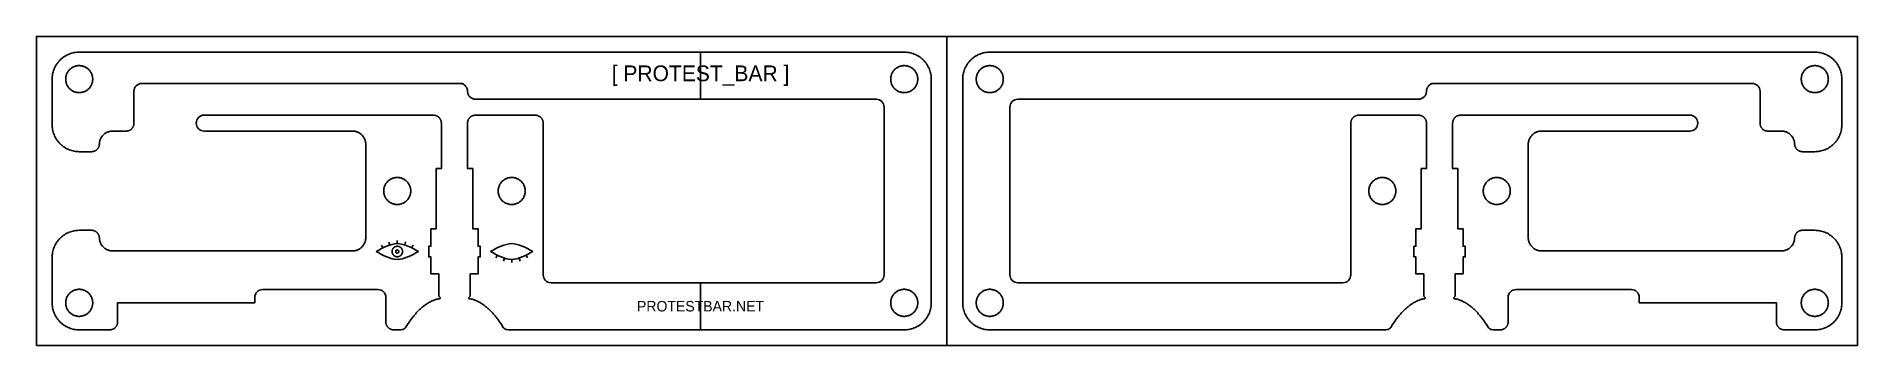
# Model space of a CAD drawing. Header units: millimetres. Extents: x 239 to 3341, y -97 to 676.
# Drawn here: x 2560.2 to 2907.4, y 616.9 to 675.9 of the extents above; entities that cross this region are included whole.
import ezdxf

# ---------------------------------------------------------------- set-up
doc = ezdxf.new("R2010")
doc.units = ezdxf.units.MM
doc.layers.add('Default', color=7, linetype='Continuous')
doc.layers.add('ESP', color=7, linetype='Continuous')

msp = doc.modelspace()

# ---------------------------------------------------------------- texts
at = {"layer": 'ESP', "attachment_point": 5}
for s, width, heights, insert, char_height in [('\\pxqc;{\\C3;[ PROTEST_BAR ]}', 56.4232, [22.85], (2686.81, 668.36), 3), ('\\pxqc;{\\C3;PROTESTBAR.NET}', 65, [0], (2686.81, 624.36), 2)]:
    msp.add_mtext_dynamic_manual_height_columns(s, width=width, gutter_width=1, heights=heights, dxfattribs=dict(at, insert=insert, char_height=char_height))

# ---------------------------------------------------------------- linework, layer by layer
at = {"color": 3}
for p, q in [((2626.25, 635.5), (2625.98, 636.03)), ((2627.57, 636.06), (2627.39, 636.62)), ((2628.98, 636.31), (2628.98, 636.9)), ((2630.4, 636.07), (2630.58, 636.63)), ((2631.72, 635.51), (2631.99, 636.04)), ((2648.08, 634.11), (2647.81, 633.58)), ((2649.4, 633.55), (2649.22, 632.98)), ((2650.81, 633.31), (2650.82, 632.71)), ((2652.23, 633.56), (2652.41, 632.99)), ((2653.55, 634.12), (2653.82, 633.59))]:
    msp.add_line(p, q, dxfattribs=at)
for points in [[(2624.98, 634.81), (2626.32, 635.56), (2628.99, 637.06), (2631.67, 635.56), (2633.01, 634.81)], [(2646.79, 634.81), (2648.13, 635.56), (2650.8, 637.06), (2653.48, 635.56), (2654.82, 634.81)], [(2633.01, 634.81), (2631.67, 634.06), (2628.99, 632.56), (2626.32, 634.06), (2624.98, 634.81)], [(2654.82, 634.81), (2653.48, 634.06), (2650.8, 632.56), (2648.13, 634.06), (2646.79, 634.81)]]:
    msp.add_open_spline(points, degree=3, dxfattribs=at)
for points, knots in [([(2629.99, 634.81), (2629.99, 635.81), (2628.99, 635.81), (2627.99, 635.81), (2627.99, 634.81), (2627.99, 633.81), (2628.99, 633.81), (2629.99, 633.81), (2629.99, 634.81)], [0, 0, 0, 1.570796, 1.570796, 3.141593, 3.141593, 4.712389, 4.712389, 6.283185, 6.283185, 6.283185]), ([(2629.29, 634.81), (2629.29, 635.11), (2628.99, 635.11), (2628.69, 635.11), (2628.69, 634.81), (2628.69, 634.51), (2628.99, 634.51), (2629.29, 634.51), (2629.29, 634.81)], [0, 0, 0, 0.471239, 0.471239, 0.942478, 0.942478, 1.413717, 1.413717, 1.884956, 1.884956, 1.884956])]:
    msp.add_rational_spline(points, [1, 0.707106781187, 1, 0.707106781187, 1, 0.707106781187, 1, 0.707106781187, 1], degree=2, knots=knots, dxfattribs=at)
at = {"layer": 'Default', "color": 5}
for p, q in [((2590.67, 659.32), (2590.67, 659.29)), ((2876.95, 659.32), (2876.95, 659.29))]:
    msp.add_line(p, q, dxfattribs=at)
at = {"layer": 'Default', "color": 1}
for points in [[(2565.76, 667.7), (2565.76, 670.28), (2568.33, 670.28), (2570.91, 670.28), (2570.91, 667.7), (2570.91, 665.12), (2568.33, 665.12), (2565.76, 665.12), (2565.76, 667.7)], [(2728.23, 667.7), (2728.23, 670.28), (2725.65, 670.28), (2723.07, 670.28), (2723.07, 667.7), (2723.07, 665.12), (2725.65, 665.12), (2728.23, 665.12), (2728.23, 667.7)], [(2739.39, 667.7), (2739.39, 670.28), (2741.97, 670.28), (2744.55, 670.28), (2744.55, 667.7), (2744.55, 665.12), (2741.97, 665.12), (2739.39, 665.12), (2739.39, 667.7)], [(2901.87, 667.7), (2901.87, 670.28), (2899.29, 670.28), (2896.71, 670.28), (2896.71, 667.7), (2896.71, 665.12), (2899.29, 665.12), (2901.87, 665.12), (2901.87, 667.7)], [(2626.4, 646.36), (2626.4, 643.78), (2628.98, 643.78), (2631.56, 643.78), (2631.56, 646.36), (2631.56, 648.94), (2628.98, 648.94), (2626.4, 648.94), (2626.4, 646.36)], [(2653.38, 646.36), (2653.38, 643.78), (2650.8, 643.78), (2648.22, 643.78), (2648.22, 646.36), (2648.22, 648.94), (2650.8, 648.94), (2653.38, 648.94), (2653.38, 646.36)], [(2814.24, 646.36), (2814.24, 643.78), (2816.82, 643.78), (2819.4, 643.78), (2819.4, 646.36), (2819.4, 648.94), (2816.82, 648.94), (2814.24, 648.94), (2814.24, 646.36)], [(2841.22, 646.36), (2841.22, 643.78), (2838.64, 643.78), (2836.06, 643.78), (2836.06, 646.36), (2836.06, 648.94), (2838.64, 648.94), (2841.22, 648.94), (2841.22, 646.36)], [(2565.76, 625.02), (2565.76, 622.44), (2568.33, 622.44), (2570.91, 622.44), (2570.91, 625.02), (2570.91, 627.6), (2568.33, 627.6), (2565.76, 627.6), (2565.76, 625.02)], [(2728.23, 625.02), (2728.23, 622.44), (2725.65, 622.44), (2723.07, 622.44), (2723.07, 625.02), (2723.07, 627.6), (2725.65, 627.6), (2728.23, 627.6), (2728.23, 625.02)], [(2739.39, 625.02), (2739.39, 622.44), (2741.97, 622.44), (2744.55, 622.44), (2744.55, 625.02), (2744.55, 627.6), (2741.97, 627.6), (2739.39, 627.6), (2739.39, 625.02)], [(2901.87, 625.02), (2901.87, 622.44), (2899.29, 622.44), (2896.71, 622.44), (2896.71, 625.02), (2896.71, 627.6), (2899.29, 627.6), (2901.87, 627.6), (2901.87, 625.02)]]:
    msp.add_rational_spline(points, [1, 0.707106781187, 1, 0.707106781187, 1, 0.707106781187, 1, 0.707106781187, 1], degree=2, knots=[0, 0, 0, 4.052164, 4.052164, 8.104327, 8.104327, 12.156491, 12.156491, 16.208655, 16.208655, 16.208655], dxfattribs=at)
at = {"layer": 'ESP'}
for p, q in [((2686.81, 663.86), (2686.81, 672.86)), ((2686.81, 628.86), (2686.81, 619.86))]:
    msp.add_line(p, q, dxfattribs=at)
at = {"layer": 'ESP', "color": 5}
for p, q in [((2563.18, 667.7), (2563.18, 659.02)), ((2730.81, 625.02), (2730.81, 667.7)), ((2736.81, 625.02), (2736.81, 667.7)), ((2904.45, 667.7), (2904.45, 659.02)), ((2655.31, 660.82), (2643.89, 660.82)), ((2812.31, 660.82), (2823.73, 660.82)), ((2568.33, 653.86), (2570.68, 653.86)), ((2622.98, 655.25), (2622.98, 637.47)), ((2844.65, 655.25), (2844.65, 637.47)), ((2899.29, 653.86), (2896.94, 653.86)), ((2570.68, 638.86), (2568.33, 638.86)), ((2896.94, 638.86), (2899.29, 638.86)), ((2563.18, 633.7), (2563.18, 625.02)), ((2620.44, 634.93), (2574.72, 634.93)), ((2847.19, 634.93), (2892.91, 634.93)), ((2904.45, 633.7), (2904.45, 625.02)), ((2568.33, 619.86), (2574.16, 619.86)), ((2628.31, 619.86), (2628.98, 619.86)), ((2839.31, 619.86), (2838.65, 619.86)), ((2899.29, 619.86), (2893.46, 619.86))]:
    msp.add_line(p, q, dxfattribs=at)
at = {"layer": 'ESP'}
for points in [[(2560.18, 616.86), (2733.81, 616.86), (2733.81, 675.86), (2560.18, 675.86)], [(2907.45, 616.86), (2733.81, 616.86), (2733.81, 675.86), (2907.45, 675.86)]]:
    msp.add_lwpolyline(points, close=True, dxfattribs=at)
at = {"layer": 'ESP', "color": 5}
for points in [[(2725.65, 672.86), (2568.33, 672.86)], [(2741.97, 672.86), (2899.29, 672.86)], [(2578.77, 659.29), (2578.77, 665.39)], [(2643.89, 663.86), (2720.31, 663.86)], [(2823.73, 663.86), (2747.31, 663.86)], [(2888.85, 659.29), (2888.85, 665.39)], [(2721.81, 662.36), (2721.81, 630.36)], [(2745.81, 662.36), (2745.81, 630.36)], [(2637.15, 625.84), (2637.15, 626.06), (2636.9, 626.31), (2636.9, 630.55), (2635.4, 630.55), (2635.4, 633.79), (2634.99, 633.79), (2634.99, 635.82), (2635.4, 635.82), (2635.4, 639.16), (2636.39, 639.16), (2636.39, 650.65), (2637.39, 650.65), (2637.39, 659.32)], [(2642.39, 659.32), (2642.39, 650.65), (2643.39, 650.65), (2643.39, 639.16), (2644.39, 639.16), (2644.39, 635.82), (2644.8, 635.82), (2644.8, 633.79), (2644.39, 633.79), (2644.39, 630.55), (2642.89, 630.55), (2642.89, 626.31), (2642.64, 626.06), (2642.64, 625.84)], [(2656.81, 630.36), (2656.81, 659.32)], [(2810.81, 630.36), (2810.81, 659.32)], [(2825.23, 659.32), (2825.23, 650.65), (2824.23, 650.65), (2824.23, 639.16), (2823.23, 639.16), (2823.23, 635.82), (2822.83, 635.82), (2822.83, 633.79), (2823.23, 633.79), (2823.23, 630.55), (2824.73, 630.55), (2824.73, 626.31), (2824.98, 626.06), (2824.98, 625.84)], [(2830.47, 625.84), (2830.47, 626.06), (2830.72, 626.31), (2830.72, 630.55), (2832.22, 630.55), (2832.22, 633.79), (2832.63, 633.79), (2832.63, 635.82), (2832.22, 635.82), (2832.22, 639.16), (2831.23, 639.16), (2831.23, 650.65), (2830.23, 650.65), (2830.23, 659.32)], [(2720.31, 628.86), (2658.31, 628.86)], [(2747.31, 628.86), (2809.31, 628.86)], [(2575.66, 621.36), (2575.66, 625.02), (2601.81, 625.02), (2601.81, 626.06)], [(2603.31, 627.56), (2625.31, 627.56)], [(2626.81, 626.06), (2626.81, 621.36)], [(2840.81, 626.06), (2840.81, 621.36)], [(2864.31, 627.56), (2842.31, 627.56)], [(2891.96, 621.36), (2891.96, 625.02), (2865.81, 625.02), (2865.81, 626.06)], [(2650.81, 619.86), (2725.65, 619.86)], [(2816.81, 619.86), (2741.97, 619.86)]]:
    msp.add_lwpolyline(points, dxfattribs=at)
for points in [[(2642.39, 665.36), (2642.39, 665.39)], [(2825.23, 665.36), (2825.23, 665.39)]]:
    msp.add_lwpolyline(points, close=True, dxfattribs=at)
at = {"layer": 'ESP', "color": 5, "extrusion": (0, 0, -1)}
for centre, start, end in [((-2580.27, 665.39), 360, 90), ((-2887.35, 665.39), 90, 180), ((-2720.31, 662.36), 90, 180), ((-2747.31, 662.36), 0, 90), ((-2658.31, 630.36), 270, 0), ((-2720.31, 630.36), 180, 270), ((-2747.31, 630.36), 270, 0), ((-2809.31, 630.36), 180, 270), ((-2603.31, 626.06), 0, 90), ((-2625.31, 626.06), 90, 180), ((-2842.31, 626.06), 360, 90), ((-2864.31, 626.06), 90, 180)]:
    msp.add_arc(centre, 1.5, start, end, dxfattribs=at)
at = {"layer": 'ESP', "color": 5}
for centre, radius, start, end in [((2643.89, 665.36), 1.5, 180, 270), ((2823.73, 665.36), 1.5, 270, 0), ((2592.17, 659.31), 1.52, 90, 270), ((2875.45, 659.31), 1.52, 270, 90), ((2628.98, 630.31), 10.45, 270, 275.0479), ((2629.81, 620.81), 0.914, 275.0479, 328.5465), ((2649.97, 620.81), 0.914, 211.4535, 264.953), ((2650.81, 630.31), 10.45, 264.953, 270), ((2816.81, 630.31), 10.45, 270, 275.047), ((2817.65, 620.81), 0.914, 275.047, 328.5465), ((2837.81, 620.81), 0.914, 211.4535, 264.9521), ((2838.65, 630.31), 10.45, 264.9521, 270)]:
    msp.add_arc(centre, radius, start, end, dxfattribs=at)
for points, weights in [([(2568.33, 672.86), (2563.18, 672.86), (2563.18, 667.7)], [1, 0.707106781187, 1]), ([(2730.81, 667.7), (2730.81, 672.86), (2725.65, 672.86)], [1, 0.707106781187, 1]), ([(2736.81, 667.7), (2736.81, 672.86), (2741.97, 672.86)], [1, 0.707106781187, 1]), ([(2899.29, 672.86), (2904.45, 672.86), (2904.45, 667.7)], [1, 0.707106781187, 1]), ([(2637.39, 659.32), (2637.39, 660.82), (2635.89, 660.82)], [1.00000237525, 0.707108460738, 1.00000237525]), ([(2643.89, 660.82), (2642.39, 660.82), (2642.39, 659.32)], [1, 0.707106781186, 1]), ([(2656.81, 659.32), (2656.81, 660.82), (2655.31, 660.82)], [1, 0.707106781186, 1]), ([(2810.81, 659.32), (2810.81, 660.82), (2812.31, 660.82)], [1, 0.707106781186, 1]), ([(2823.73, 660.82), (2825.23, 660.82), (2825.23, 659.32)], [1, 0.707106781186, 1]), ([(2830.23, 659.32), (2830.23, 660.82), (2831.73, 660.82)], [1.00000237525, 0.707108460738, 1.00000237525]), ([(2563.18, 659.02), (2563.18, 653.86), (2568.33, 653.86)], [1, 0.707106781186, 1]), ([(2572.18, 655.32), (2572.24, 657.79), (2574.72, 657.79)], [1, 0.716668585461, 1]), ([(2577.27, 657.79), (2578.77, 657.79), (2578.77, 659.29)], [1, 0.707106781187, 1]), ([(2620.44, 657.79), (2622.98, 657.79), (2622.98, 655.25)], [1.00000237525, 0.707108460738, 1.00000237525]), ([(2847.19, 657.79), (2844.65, 657.79), (2844.65, 655.25)], [1.00000237525, 0.707108460738, 1.00000237525]), ([(2890.35, 657.79), (2888.85, 657.79), (2888.85, 659.29)], [1, 0.707106781187, 1]), ([(2895.44, 655.32), (2895.38, 657.79), (2892.91, 657.79)], [1, 0.716668585461, 1]), ([(2904.45, 659.02), (2904.45, 653.86), (2899.29, 653.86)], [1, 0.707106781186, 1]), ([(2570.68, 653.86), (2572.14, 653.86), (2572.18, 655.32)], [1, 0.716668585461, 1]), ([(2896.94, 653.86), (2895.48, 653.86), (2895.44, 655.32)], [1, 0.716668585461, 1]), ([(2568.33, 638.86), (2563.18, 638.86), (2563.18, 633.7)], [1.00000237525, 0.707108460739, 1.00000237525]), ([(2572.18, 637.4), (2572.14, 638.86), (2570.68, 638.86)], [1.00000237525, 0.716670287724, 1.00000237525]), ([(2574.72, 634.93), (2572.24, 634.93), (2572.18, 637.4)], [1.00000237525, 0.716670287724, 1.00000237525]), ([(2622.98, 637.47), (2622.98, 634.93), (2620.44, 634.93)], [1.00000237525, 0.707108460738, 1.00000237525]), ([(2844.65, 637.47), (2844.65, 634.93), (2847.19, 634.93)], [1.00000237525, 0.707108460738, 1.00000237525]), ([(2892.91, 634.93), (2895.38, 634.93), (2895.44, 637.4)], [1.00000237525, 0.716670287724, 1.00000237525]), ([(2895.44, 637.4), (2895.48, 638.86), (2896.94, 638.86)], [1.00000237525, 0.716670287724, 1.00000237525]), ([(2899.29, 638.86), (2904.45, 638.86), (2904.45, 633.7)], [1.00000237525, 0.707108460739, 1.00000237525]), ([(2630.59, 620.33), (2633.61, 625.27), (2637.15, 625.84)], [1.00000237525, 0.979066609271, 1.00000237525]), ([(2642.64, 625.84), (2646.17, 625.27), (2649.19, 620.33)], [1, 0.979064273689, 1]), ([(2824.98, 625.84), (2821.45, 625.27), (2818.43, 620.33)], [1, 0.979064273689, 1]), ([(2837.03, 620.33), (2834.01, 625.27), (2830.47, 625.84)], [1.00000237525, 0.979066609271, 1.00000237525]), ([(2563.18, 625.02), (2563.18, 619.86), (2568.33, 619.86)], [1.00000237525, 0.707108460738, 1.00000237525]), ([(2725.65, 619.86), (2730.81, 619.86), (2730.81, 625.02)], [1, 0.707106781187, 1]), ([(2741.97, 619.86), (2736.81, 619.86), (2736.81, 625.02)], [1, 0.707106781187, 1]), ([(2904.45, 625.02), (2904.45, 619.86), (2899.29, 619.86)], [1.00000237525, 0.707108460738, 1.00000237525]), ([(2574.16, 619.86), (2575.66, 619.86), (2575.66, 621.36)], [1.00000237525, 0.707108460738, 1.00000237525]), ([(2626.81, 621.36), (2626.81, 619.86), (2628.31, 619.86)], [1, 0.707106781187, 1]), ([(2840.81, 621.36), (2840.81, 619.86), (2839.31, 619.86)], [1, 0.707106781187, 1]), ([(2893.46, 619.86), (2891.96, 619.86), (2891.96, 621.36)], [1.00000237525, 0.707108460738, 1.00000237525])]:
    msp.add_rational_spline(points, weights, degree=2, dxfattribs=at)
for points in [[(2580.27, 666.89), (2610.58, 666.89), (2640.89, 666.89), (2641.51, 666.89), (2641.95, 666.45), (2642.39, 666.02), (2642.39, 665.39)], [(2887.35, 666.89), (2857.04, 666.89), (2826.73, 666.89), (2826.11, 666.89), (2825.67, 666.45), (2825.23, 666.02), (2825.23, 665.39)]]:
    msp.add_rational_spline(points, [1, 1, 1, 0.923879532511, 1, 0.923879532511, 1], degree=2, knots=[0, 0, 0, 1, 1, 1.785398, 1.785398, 2.570796, 2.570796, 2.570796], dxfattribs=at)
for points in [[(2635.89, 660.82), (2632.43, 660.82), (2628.98, 660.82), (2608.72, 660.82), (2592.17, 660.82)], [(2831.73, 660.82), (2835.19, 660.82), (2838.65, 660.82), (2858.9, 660.82), (2875.45, 660.82)]]:
    msp.add_open_spline(points, degree=2, knots=[306.178859, 306.178859, 306.178859, 313.096285, 313.096285, 353.601285, 353.601285, 353.601285], dxfattribs=at)
for points in [[(2574.72, 657.79), (2576.09, 657.79), (2577.27, 657.79)], [(2592.17, 657.79), (2604.45, 657.79), (2620.44, 657.79)], [(2875.45, 657.79), (2863.17, 657.79), (2847.19, 657.79)], [(2892.91, 657.79), (2891.53, 657.79), (2890.35, 657.79)]]:
    msp.add_open_spline(points, degree=2, dxfattribs=at)

msp.set_redraw_order([(e.dxf.handle, doc.entitydb.next_handle()) for e in msp.query("TEXT MTEXT ATTDEF DIMENSION ARC_DIMENSION")])  # texts and dimensions are drawn at this point

doc.saveas('drawing.dxf')
